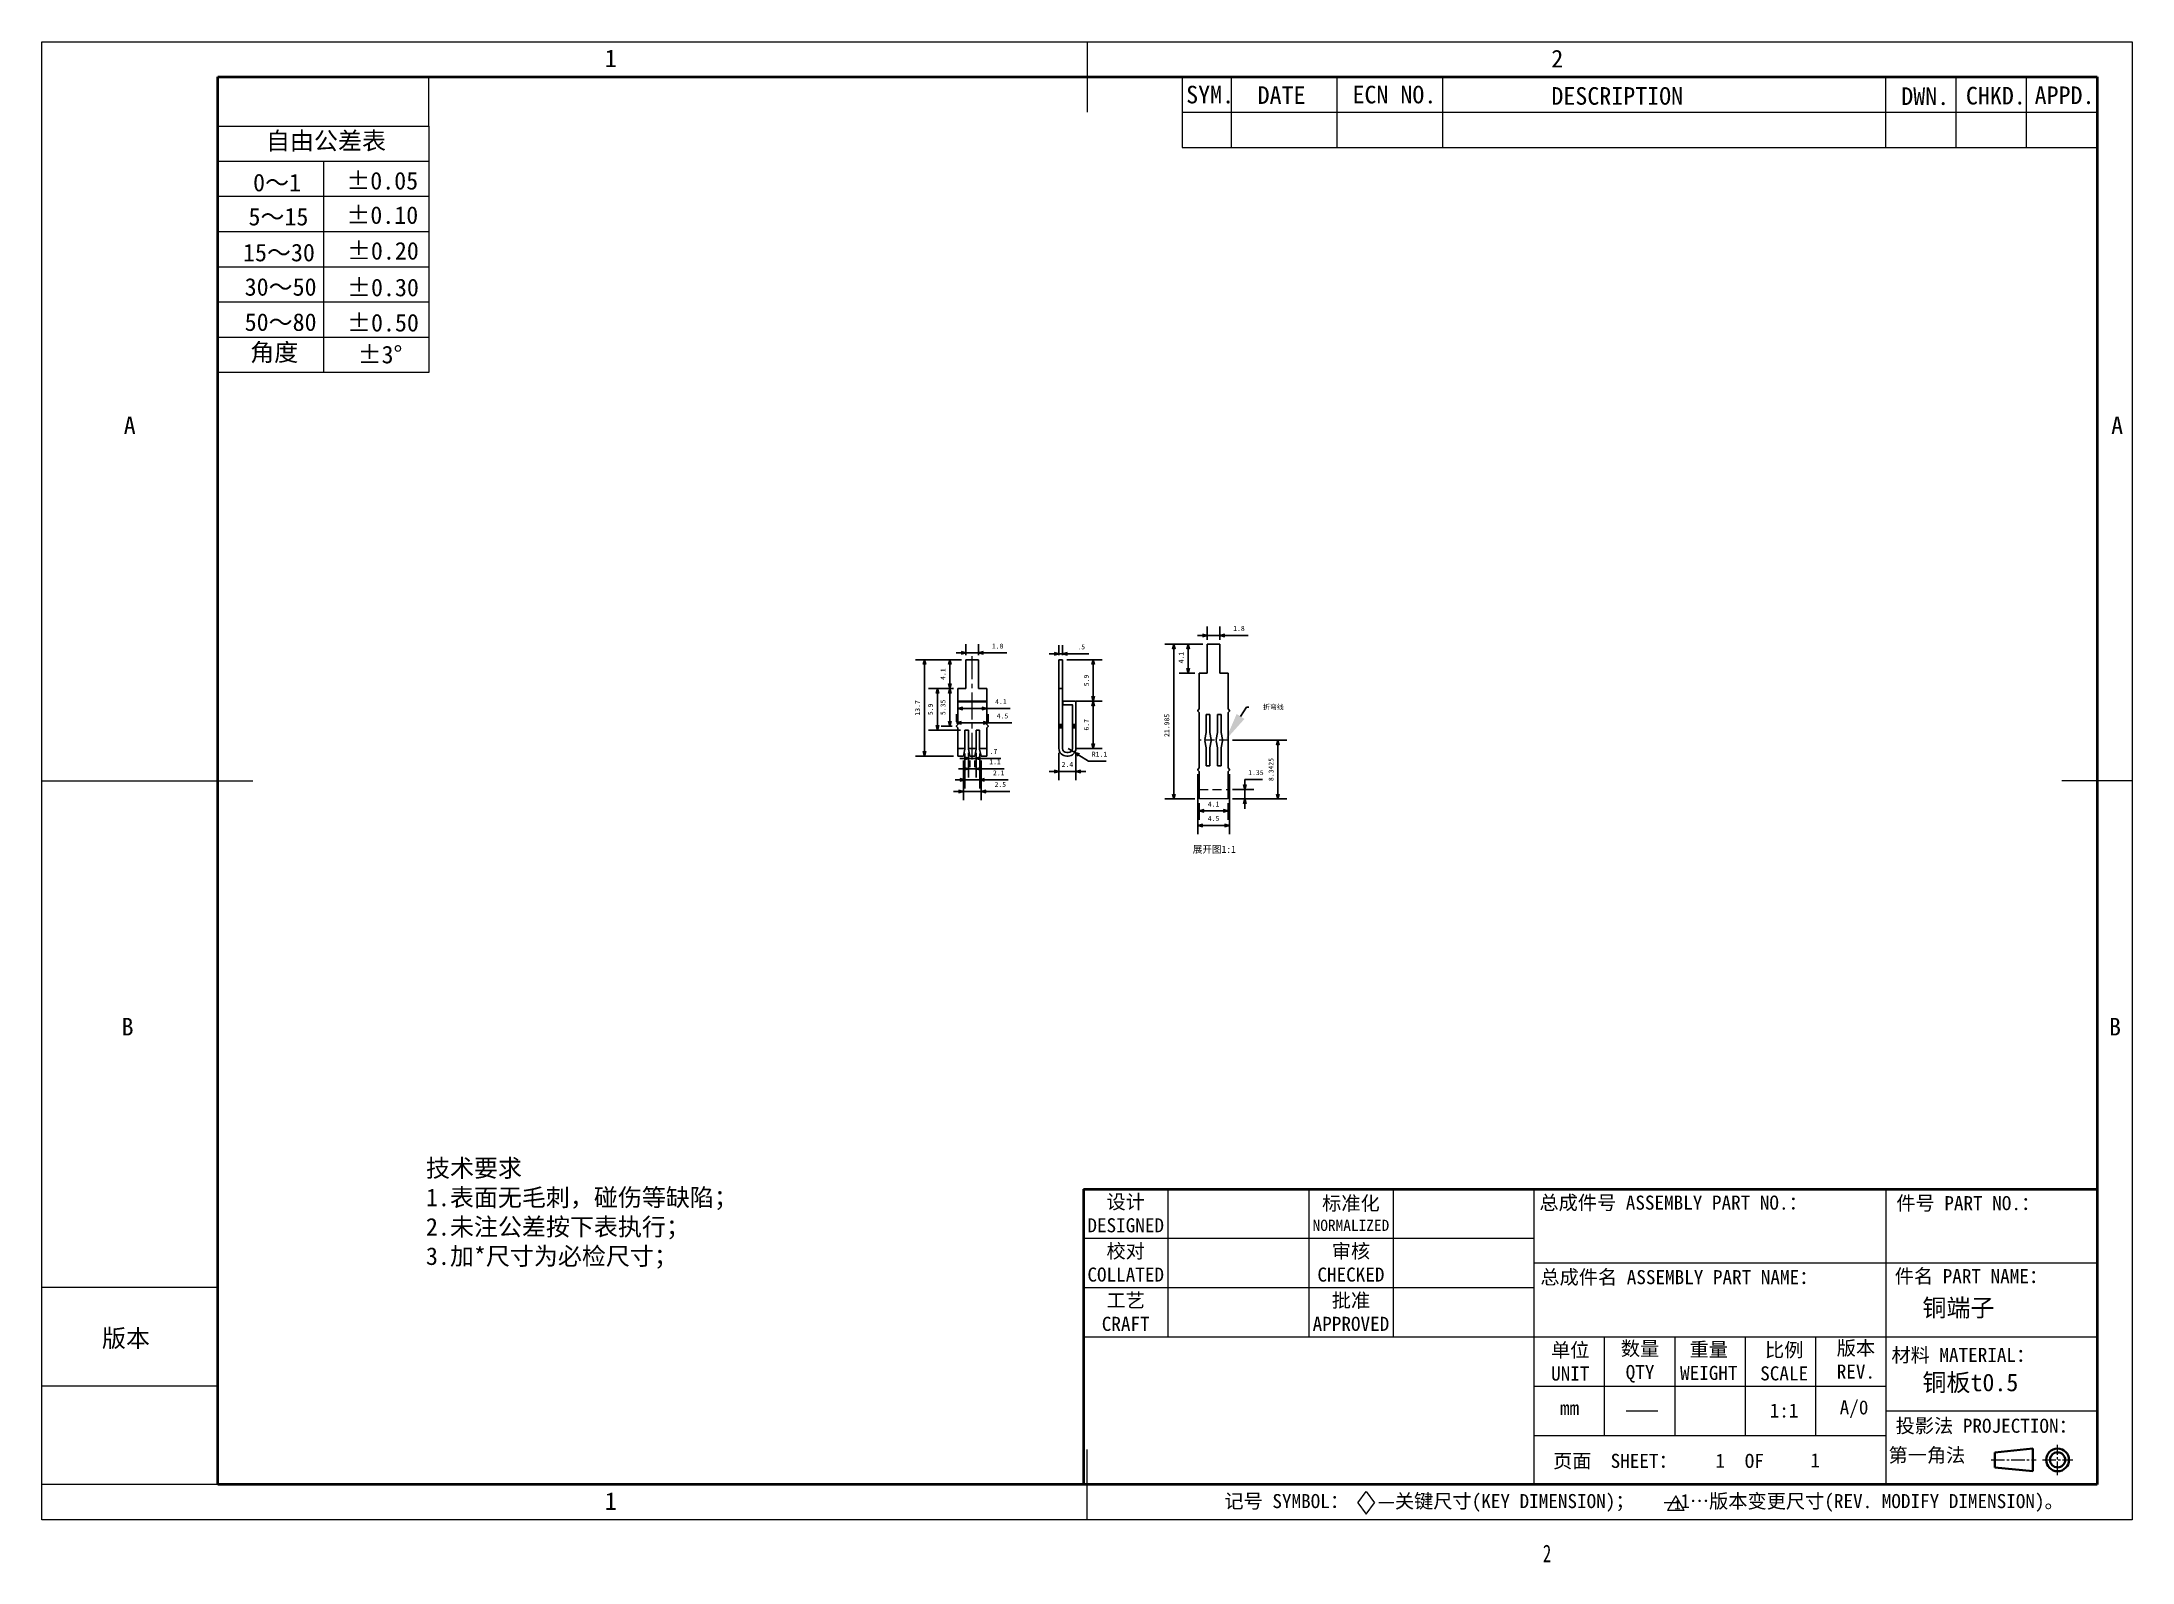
# Model space of a CAD drawing. Header units: millimetres. Extents: x 2417 to 2714, y 1338 to 1554.
import ezdxf
from ezdxf import colors
from ezdxf.entities.mleader import LeaderData, LeaderLine
from ezdxf.math import Vec2, Vec3

# ---------------------------------------------------------------- set-up
doc = ezdxf.new("R2010")
doc.units = ezdxf.units.MM
doc.linetypes.add('CENTER2', pattern=[28.575, 19.05, -3.175, 3.175, -3.175])
doc.linetypes.add('DASHED2', pattern=[9.525, 6.35, -3.175])
for name, color, linetype in [('3中心线层', 1, 'CENTER2'), ('4虚线层', 6, 'DASHED2'), ('6文字层', 3, 'Continuous'), ('图框层', 7, 'Continuous')]:
    doc.layers.add(name, color=color, linetype=linetype)
doc.layers.add('尺寸线', color=3, linetype='Continuous', lineweight=9)
doc.layers.add('标注线', color=7, linetype='Continuous', lineweight=15)
doc.styles.get("Standard").update_dxf_attribs({"font": 'simfang.ttf'})
doc.dimstyles.new('ISO-25', dxfattribs={"dimtxt": 2.5, "dimasz": 2.5, "dimexe": 1.25, "dimexo": 0.625, "dimtad": 1, "dimtoh": 1, "dimdec": 4, "dimzin": 12, "dimdsep": 46, "dimtxsty": 'Standard', "dimblk": 'OPEN30', "dimcen": 2.5, "dimadec": 0, "dimazin": 1, "dimtfac": 1, "dimtdec": 4, "dimtmove": 0, "dimatfit": 3, "dimldrblk": 'OPEN30', "dimfxl": 0, "dimarcsym": 0})
doc.dimstyles.new('ISO-25$4', dxfattribs={"dimtxt": 2.5, "dimasz": 2.5, "dimexe": 1, "dimexo": 0, "dimtad": 1, "dimtih": 1, "dimtoh": 1, "dimdsep": 46, "dimtxsty": 'Standard', "dimblk": 'OPEN30', "dimcen": 2.5, "dimazin": 2, "dimtfac": 1, "dimtmove": 0, "dimatfit": 3, "dimldrblk": 'OPEN30', "dimfxl": 0, "dimtolj": 1, "dimarcsym": 0})

msp = doc.modelspace()

# ---------------------------------------------------------------- texts
at = {"lineweight": 13, "char_height": 2.5, "attachment_point": 1}
for s, width, insert in [('自由公差表', 19.208783, (2448.70454, 1540.83595)), ('0～1', 8.7463636, (2446.87384, 1534.91014)), ('{\\fFangSong|b0|i0|c0|p49;%%P0.05}', 5.1746162, (2460.12382, 1535.16822)), ('{\\fFangSong|b0|i0|c0|p49;5\\fFangSong|b0|i0|c134|p49;～\\fFangSong|b0|i0|c0|p49;15}', 8.7463636, (2446.22206, 1530.06572)), ('{\\fFangSong|b0|i0|c0|p49;%%P0.10}', 5.1746162, (2460.13443, 1530.28582)), ('{\\fFangSong|b0|i0|c0|p49;15\\fFangSong|b0|i0|c134|p49;～\\fFangSong|b0|i0|c0|p49;30}', 13.8098547, (2445.44567, 1524.96316)), ('{\\fFangSong|b0|i0|c0|p49;%%P0.20}', 5.1746162, (2460.21639, 1525.21109)), ('{\\fFangSong|b0|i0|c0|p49;30\\fFangSong|b0|i0|c134|p49;～\\fFangSong|b0|i0|c0|p49;50}', 11.7865164, (2445.68234, 1520.08118)), ('{\\fFangSong|b0|i0|c0|p49;%%P0.30}', 5.1746162, (2460.23064, 1520.00103)), ('{\\fFangSong|b0|i0|c0|p49;50\\fFangSong|b0|i0|c134|p49;～\\fFangSong|b0|i0|c0|p49;80}', 11.7865164, (2445.68234, 1515.08118)), ('{\\fFangSong|b0|i0|c0|p49;%%P0.50}', 5.1746162, (2460.23064, 1515.00103)), ('角度', 8.7463636, (2446.46658, 1510.79171)), ('{\\fFangSong|b0|i0|c0|p49;%%P3%%D}', 5.1746162, (2461.72577, 1510.46767))]:
    msp.add_mtext_dynamic_manual_height_columns(s, width=width, gutter_width=12.5, heights=[0], dxfattribs=dict(at, insert=insert))
at = {"layer": '6文字层', "lineweight": 15, "insert": (2580.382, 1439.4156), "char_height": 1, "width": 20.584632, "attachment_point": 1}
msp.add_mtext('{\\fSimSun|b0|i0|c134|p2;\\C7;展开图1:1}', dxfattribs=at)
at = {"layer": '图框层', "lineweight": 15, "char_height": 2.5, "attachment_point": 1}
for s, insert in [('1', (2496.85601, 1552.56632)), ('2', (2631.32701, 1552.5182)), ('A', (2428.49586, 1500.41001)), ('A', (2710.86772, 1500.41001)), ('B', (2428.1933, 1414.97395)), ('B', (2710.56516, 1414.97395)), ('版本', (2425.40422, 1370.70651)), ('{\\fFangSong|b0|i0|c134|p49;1}', (2496.85601, 1347.56632)), ('{\\fFangSong|b0|i0|c134|p49;\\W0.7;2}', (2630.12989, 1340.13777))]:
    msp.add_mtext_dynamic_manual_height_columns(s, width=8.8597847, gutter_width=12.5, heights=[0], dxfattribs=dict(at, insert=insert))
at = {"layer": '图框层', "lineweight": 13, "char_height": 2.5, "attachment_point": 1}
for s, width, insert in [('SYM.', 7, (2579.45207, 1547.40502)), ('ECN NO.', 12.9881688, (2603.08018, 1547.40502)), ('DATE', 10.1385427, (2589.5991, 1547.33213)), ('DESCRIPTION', 11.3809445, (2631.34344, 1547.21385)), ('DWN.', 7, (2681.05079, 1547.18016)), ('CHKD.', 7, (2690.23689, 1547.25201)), ('APPD.', 7, (2699.99603, 1547.3128))]:
    msp.add_mtext_dynamic_manual_height_columns(s, width=width, gutter_width=12.5, heights=[0], dxfattribs=dict(at, insert=insert))
at = {"layer": '图框层', "lineweight": 13}
for s, insert, char_height, width, attachment_point in [('设计\\PDESIGNED', (2570.85883, 1387.15436), 2, 12, 5), ('总成件号 ASSEMBLY PART NO.：', (2629.63443, 1389.72506), 2, 79.1992549, 1), ('标准化\\P{\\H0.8x;NORMALIZED}', (2602.85883, 1387.15436), 2, 12, 5), ('件号 PART NO.： ', (2680.35242, 1389.65258), 2, 79.1992549, 1), ('校对\\PCOLLATED', (2570.85883, 1380.15436), 2, 12, 5), ('审核\\PCHECKED', (2602.85883, 1380.15436), 2, 12, 5), ('总成件名 ASSEMBLY PART NAME：', (2629.77385, 1379.13973), 2, 79.1992549, 1), ('件名 PART NAME： ', (2680.11847, 1379.27961), 2, 33.3691401, 1), ('工艺\\PCRAFT', (2570.85883, 1373.15436), 2, 12, 5), ('批准\\PAPPROVED', (2602.85883, 1373.15436), 2, 12, 5), ('数量\\PQTY', (2643.9365, 1366.0707), 2, 12, 5), ('版本 \\PREV. ', (2671.87753, 1369.05767), 2, 14.6308599, 1), ('单位\\PUNIT', (2634.01611, 1366.09765), 2, 12, 5), ('重量\\PWEIGHT', (2653.70114, 1366.18079), 2, 12, 5), ('比例\\PSCALE', (2664.41087, 1366.11856), 2, 12, 5), ('材料 MATERIAL：', (2689.86526, 1366.9757), 2, 25.179371, 5), ('mm', (2633.91742, 1359.55795), 2, 6.5, 5), ('投影法 PROJECTION：\\P       ', (2680.24857, 1358.02222), 2, 53.8679462, 1), ('  页面  SHEET：       OF  ', (2628.85883, 1351.9189), 2, 50, 4), ('\\P       第一角法 ', (2669.71381, 1357.18525), 2, 53.8679462, 1), ('记号 SYMBOL：   —关键尺寸(KEY DIMENSION)；   —1…版本变更尺寸(REV. MODIFY DIMENSION)。', (2584.88135, 1347.31958), 2, 205.9737526, 1), ('1', (2648.80276, 1346.46678), 1.3, 3.0431808, 1)]:
    msp.add_mtext(s, dxfattribs=dict(at, insert=insert, char_height=char_height, width=width, attachment_point=attachment_point))
at = {"layer": '图框层', "attachment_point": 1}
for s, width, insert, char_height in [('铜端子', 18.3905874, (2684.05716, 1375.03753), 2.5), ('铜板t0.5', 18.3905874, (2684.05716, 1364.42929), 2.5), ('A/0', 4.2501281, (2672.29809, 1360.63507), 2), ('1:1', 3.8490979, (2662.35709, 1360.18725), 2), ('1', 0.566875, (2654.64457, 1353.05067), 2), ('1', 0.566875, (2668.14765, 1353.1216), 2)]:
    msp.add_mtext_dynamic_manual_height_columns(s, width=width, gutter_width=12.5, heights=[0], dxfattribs=dict(at, insert=insert, char_height=char_height))
at = {"layer": '标注线', "insert": (2471.43853, 1394.87633), "char_height": 0.8, "width": 64.017479, "attachment_point": 1}
msp.add_mtext('{\\fSimSun|b0|i0|c134|p2;\\H3.125x;技术要求\\P1.表面无毛刺，碰伤等缺陷；\\P2.未注公差按下表执行；\\P3.加*尺寸为必检尺寸；\\P\\Ftxt|c134;\\H0.3x;      }', dxfattribs=at)

# ---------------------------------------------------------------- blocks, each defined once
blk = doc.blocks.new('_Open30')
at = {"color": 0, "linetype": 'ByBlock', "lineweight": -2}
for p, q in [((-1, 0.27), (0, 0)), ((0, 0), (-1, -0.27)), ((0, 0), (-1, 0))]:
    blk.add_line(p, q, dxfattribs=at)
blk = doc.blocks.new('*D41')
at = {"layer": 'Defpoints', "color": 0}
for p in [(2582.45, 1468.07), (2584.25, 1469.31), (2584.25, 1468.07)]:
    blk.add_point(p, dxfattribs=at)
at = {"layer": '尺寸线', "color": 0, "lineweight": -2}
for p, q in [((2582.45, 1468.69), (2582.45, 1470.56)), ((2584.25, 1468.69), (2584.25, 1470.56)), ((2581.75, 1469.31), (2581.05, 1469.31)), ((2582.45, 1469.31), (2584.25, 1469.31)), ((2584.95, 1469.31), (2588.26, 1469.31))]:
    blk.add_line(p, q, dxfattribs=at)
at = {"layer": '尺寸线', "color": 0, "lineweight": -2, "xscale": 0.7, "yscale": 0.7, "zscale": 0.7}
blk.add_blockref('_Open30', (2582.45, 1469.31), dxfattribs=at)
at = {"layer": '尺寸线', "color": 0, "lineweight": -2, "xscale": 0.7, "yscale": 0.7, "zscale": 0.7, "rotation": 180}
blk.add_blockref('_Open30', (2584.25, 1469.31), dxfattribs=at)
at = {"layer": '尺寸线', "color": 0, "lineweight": 15, "insert": (2586.95, 1470.3), "char_height": 2.5, "attachment_point": 5}
blk.add_mtext('{\\H0.28x;1.8}', dxfattribs=at)
blk = doc.blocks.new('*D42')
at = {"layer": 'Defpoints', "color": 0}
for p in [(2548.16, 1465.86), (2549.96, 1466.82), (2549.96, 1465.86)]:
    blk.add_point(p, dxfattribs=at)
at = {"layer": '尺寸线', "color": 0, "lineweight": -2}
for p, q in [((2548.16, 1466.49), (2548.16, 1468.07)), ((2549.96, 1466.49), (2549.96, 1468.07)), ((2547.46, 1466.82), (2546.76, 1466.82)), ((2548.16, 1466.82), (2549.96, 1466.82)), ((2550.66, 1466.82), (2553.97, 1466.82))]:
    blk.add_line(p, q, dxfattribs=at)
at = {"layer": '尺寸线', "color": 0, "lineweight": -2, "xscale": 0.7, "yscale": 0.7, "zscale": 0.7}
blk.add_blockref('_Open30', (2548.16, 1466.82), dxfattribs=at)
at = {"layer": '尺寸线', "color": 0, "lineweight": -2, "xscale": 0.7, "yscale": 0.7, "zscale": 0.7, "rotation": 180}
blk.add_blockref('_Open30', (2549.96, 1466.82), dxfattribs=at)
at = {"layer": '尺寸线', "color": 0, "lineweight": 15, "insert": (2552.66, 1467.8), "char_height": 2.5, "attachment_point": 5}
blk.add_mtext('{\\H0.28x;1.8}', dxfattribs=at)
blk = doc.blocks.new('*D43')
at = {"layer": 'Defpoints', "color": 0}
for p in [(2547.01, 1461.76), (2551.11, 1461.76), (2551.11, 1458.93)]:
    blk.add_point(p, dxfattribs=at)
at = {"layer": '尺寸线', "color": 0, "lineweight": -2}
for p, q in [((2547.01, 1461.14), (2547.01, 1457.68)), ((2547.71, 1458.93), (2550.41, 1458.93)), ((2551.11, 1461.14), (2551.11, 1457.68)), ((2551.11, 1458.93), (2554.45, 1458.93))]:
    blk.add_line(p, q, dxfattribs=at)
at = {"layer": '尺寸线', "color": 0, "lineweight": -2, "xscale": 0.7, "yscale": 0.7, "zscale": 0.7, "rotation": 180}
blk.add_blockref('_Open30', (2547.01, 1458.93), dxfattribs=at)
at = {"layer": '尺寸线', "color": 0, "lineweight": -2, "xscale": 0.7, "yscale": 0.7, "zscale": 0.7}
blk.add_blockref('_Open30', (2551.11, 1458.93), dxfattribs=at)
at = {"layer": '尺寸线', "color": 0, "lineweight": 15, "insert": (2553.13, 1459.91), "char_height": 2.5, "attachment_point": 5}
blk.add_mtext('{\\H0.28x;4.1}', dxfattribs=at)
blk = doc.blocks.new('*D44')
at = {"layer": 'Defpoints', "color": 0}
for p in [(2546.81, 1456.41), (2551.31, 1456.89), (2551.31, 1456.41)]:
    blk.add_point(p, dxfattribs=at)
at = {"layer": '尺寸线', "color": 0, "lineweight": -2}
for p, q in [((2546.81, 1457.04), (2546.81, 1458.14)), ((2547.51, 1456.89), (2550.61, 1456.89)), ((2551.31, 1457.04), (2551.31, 1458.14)), ((2551.31, 1456.89), (2554.69, 1456.89))]:
    blk.add_line(p, q, dxfattribs=at)
at = {"layer": '尺寸线', "color": 0, "lineweight": -2, "xscale": 0.7, "yscale": 0.7, "zscale": 0.7, "rotation": 180}
blk.add_blockref('_Open30', (2546.81, 1456.89), dxfattribs=at)
at = {"layer": '尺寸线', "color": 0, "lineweight": -2, "xscale": 0.7, "yscale": 0.7, "zscale": 0.7}
blk.add_blockref('_Open30', (2551.31, 1456.89), dxfattribs=at)
at = {"layer": '尺寸线', "color": 0, "lineweight": 15, "insert": (2553.35, 1457.87), "char_height": 2.5, "attachment_point": 5}
blk.add_mtext('{\\H0.28x;4.5}', dxfattribs=at)
blk = doc.blocks.new('*D45')
at = {"layer": 'Defpoints', "color": 0}
for p in [(2548.71, 1452.16), (2549.41, 1452.16), (2549.41, 1451.85)]:
    blk.add_point(p, dxfattribs=at)
at = {"layer": '尺寸线', "color": 0, "lineweight": -2}
for p, q in [((2548.01, 1451.85), (2547.31, 1451.85)), ((2548.71, 1451.85), (2549.41, 1451.85)), ((2548.71, 1451.54), (2548.71, 1450.6)), ((2549.41, 1451.54), (2549.41, 1450.6)), ((2550.11, 1451.85), (2553.14, 1451.85))]:
    blk.add_line(p, q, dxfattribs=at)
at = {"layer": '尺寸线', "color": 0, "lineweight": -2, "xscale": 0.7, "yscale": 0.7, "zscale": 0.7}
blk.add_blockref('_Open30', (2548.71, 1451.85), dxfattribs=at)
at = {"layer": '尺寸线', "color": 0, "lineweight": -2, "xscale": 0.7, "yscale": 0.7, "zscale": 0.7, "rotation": 180}
blk.add_blockref('_Open30', (2549.41, 1451.85), dxfattribs=at)
at = {"layer": '尺寸线', "color": 0, "lineweight": 15, "insert": (2552.07, 1452.83), "char_height": 2.5, "attachment_point": 5}
blk.add_mtext('{\\H0.28x;.7}', dxfattribs=at)
blk = doc.blocks.new('*D46')
at = {"layer": 'Defpoints', "color": 0}
for p in [(2548.01, 1453.16), (2550.11, 1453.16), (2550.11, 1448.8)]:
    blk.add_point(p, dxfattribs=at)
at = {"layer": '尺寸线', "color": 0, "lineweight": -2}
for p, q in [((2548.01, 1452.54), (2548.01, 1447.55)), ((2550.11, 1452.54), (2550.11, 1447.55)), ((2547.31, 1448.8), (2546.61, 1448.8)), ((2548.01, 1448.8), (2550.11, 1448.8)), ((2550.81, 1448.8), (2554.14, 1448.8))]:
    blk.add_line(p, q, dxfattribs=at)
at = {"layer": '尺寸线', "color": 0, "lineweight": -2, "xscale": 0.7, "yscale": 0.7, "zscale": 0.7}
blk.add_blockref('_Open30', (2548.01, 1448.8), dxfattribs=at)
at = {"layer": '尺寸线', "color": 0, "lineweight": -2, "xscale": 0.7, "yscale": 0.7, "zscale": 0.7, "rotation": 180}
blk.add_blockref('_Open30', (2550.11, 1448.8), dxfattribs=at)
at = {"layer": '尺寸线', "color": 0, "lineweight": 15, "insert": (2552.82, 1449.78), "char_height": 2.5, "attachment_point": 5}
blk.add_mtext('{\\H0.28x;2.1}', dxfattribs=at)
blk = doc.blocks.new('*D47')
at = {"layer": 'Defpoints', "color": 0}
for p in [(2547.81, 1452.16), (2550.31, 1452.16), (2550.31, 1447.15)]:
    blk.add_point(p, dxfattribs=at)
at = {"layer": '尺寸线', "color": 0, "lineweight": -2}
for p, q in [((2547.81, 1451.54), (2547.81, 1445.9)), ((2550.31, 1451.54), (2550.31, 1445.9)), ((2547.11, 1447.15), (2546.41, 1447.15)), ((2547.81, 1447.15), (2550.31, 1447.15)), ((2551.01, 1447.15), (2554.38, 1447.15))]:
    blk.add_line(p, q, dxfattribs=at)
at = {"layer": '尺寸线', "color": 0, "lineweight": -2, "xscale": 0.7, "yscale": 0.7, "zscale": 0.7}
blk.add_blockref('_Open30', (2547.81, 1447.15), dxfattribs=at)
at = {"layer": '尺寸线', "color": 0, "lineweight": -2, "xscale": 0.7, "yscale": 0.7, "zscale": 0.7, "rotation": 180}
blk.add_blockref('_Open30', (2550.31, 1447.15), dxfattribs=at)
at = {"layer": '尺寸线', "color": 0, "lineweight": 15, "insert": (2553.04, 1448.13), "char_height": 2.5, "attachment_point": 5}
blk.add_mtext('{\\H0.28x;2.5}', dxfattribs=at)
blk = doc.blocks.new('*D48')
at = {"layer": 'Defpoints', "color": 0}
for p in [(2548.51, 1453.26), (2549.61, 1453.26), (2549.61, 1450.37)]:
    blk.add_point(p, dxfattribs=at)
at = {"layer": '尺寸线', "color": 0, "lineweight": -2}
for p, q in [((2548.51, 1452.64), (2548.51, 1449.12)), ((2549.61, 1452.64), (2549.61, 1449.12)), ((2547.81, 1450.37), (2547.11, 1450.37)), ((2548.51, 1450.37), (2549.61, 1450.37)), ((2550.31, 1450.37), (2553.57, 1450.37))]:
    blk.add_line(p, q, dxfattribs=at)
at = {"layer": '尺寸线', "color": 0, "lineweight": -2, "xscale": 0.7, "yscale": 0.7, "zscale": 0.7}
blk.add_blockref('_Open30', (2548.51, 1450.37), dxfattribs=at)
at = {"layer": '尺寸线', "color": 0, "lineweight": -2, "xscale": 0.7, "yscale": 0.7, "zscale": 0.7, "rotation": 180}
blk.add_blockref('_Open30', (2549.61, 1450.37), dxfattribs=at)
at = {"layer": '尺寸线', "color": 0, "lineweight": 15, "insert": (2552.29, 1451.35), "char_height": 2.5, "attachment_point": 5}
blk.add_mtext('{\\H0.28x;1.1}', dxfattribs=at)
blk = doc.blocks.new('*D38')
at = {"layer": 'Defpoints', "color": 0}
for p in [(2548.16, 1465.86), (2545.88, 1461.76), (2547.01, 1461.76)]:
    blk.add_point(p, dxfattribs=at)
at = {"layer": '尺寸线', "color": 0, "lineweight": -2}
for p, q in [((2547.53, 1465.86), (2544.63, 1465.86)), ((2545.88, 1465.16), (2545.88, 1462.46)), ((2546.38, 1461.76), (2544.63, 1461.76))]:
    blk.add_line(p, q, dxfattribs=at)
at = {"layer": '尺寸线', "color": 0, "lineweight": -2, "xscale": 0.7, "yscale": 0.7, "zscale": 0.7}
for p, rotation in [((2545.88, 1465.86), 90), ((2545.88, 1461.76), 270)]:
    blk.add_blockref('_Open30', p, dxfattribs=dict(at, rotation=rotation))
at = {"layer": '尺寸线', "color": 0, "lineweight": 15, "insert": (2544.9, 1463.81), "char_height": 2.5, "attachment_point": 5, "rotation": 90}
blk.add_mtext('{\\H0.28x;4.1}', dxfattribs=at)
blk = doc.blocks.new('*D39')
at = {"layer": 'Defpoints', "color": 0}
for p in [(2547.01, 1461.76), (2545.88, 1456.41), (2546.81, 1456.41)]:
    blk.add_point(p, dxfattribs=at)
at = {"layer": '尺寸线', "color": 0, "lineweight": -2}
for p, q in [((2546.38, 1461.76), (2544.63, 1461.76)), ((2545.88, 1461.06), (2545.88, 1457.11)), ((2546.18, 1456.41), (2544.63, 1456.41))]:
    blk.add_line(p, q, dxfattribs=at)
at = {"layer": '尺寸线', "color": 0, "lineweight": -2, "xscale": 0.7, "yscale": 0.7, "zscale": 0.7}
for p, rotation in [((2545.88, 1461.76), 90), ((2545.88, 1456.41), 270)]:
    blk.add_blockref('_Open30', p, dxfattribs=dict(at, rotation=rotation))
at = {"layer": '尺寸线', "color": 0, "lineweight": 15, "insert": (2544.9, 1459.09), "char_height": 2.5, "attachment_point": 5, "rotation": 90}
blk.add_mtext('{\\H0.28x;5.35}', dxfattribs=at)
blk = doc.blocks.new('*D49')
at = {"layer": 'Defpoints', "color": 0}
for p in [(2547.01, 1461.76), (2544.11, 1455.86), (2548.01, 1455.86)]:
    blk.add_point(p, dxfattribs=at)
at = {"layer": '尺寸线', "color": 0, "lineweight": -2}
for p, q in [((2546.38, 1461.76), (2542.86, 1461.76)), ((2544.11, 1461.06), (2544.11, 1456.56)), ((2547.38, 1455.86), (2542.86, 1455.86))]:
    blk.add_line(p, q, dxfattribs=at)
at = {"layer": '尺寸线', "color": 0, "lineweight": -2, "xscale": 0.7, "yscale": 0.7, "zscale": 0.7}
for p, rotation in [((2544.11, 1461.76), 90), ((2544.11, 1455.86), 270)]:
    blk.add_blockref('_Open30', p, dxfattribs=dict(at, rotation=rotation))
at = {"layer": '尺寸线', "color": 0, "lineweight": 15, "insert": (2543.12, 1458.81), "char_height": 2.5, "attachment_point": 5, "rotation": 90}
blk.add_mtext('{\\H0.28x;5.9}', dxfattribs=at)
blk = doc.blocks.new('*D50')
at = {"layer": 'Defpoints', "color": 0}
for p in [(2548.16, 1465.86), (2542.26, 1452.16), (2547.01, 1452.16)]:
    blk.add_point(p, dxfattribs=at)
at = {"layer": '尺寸线', "color": 0, "lineweight": -2}
for p, q in [((2547.53, 1465.86), (2541.01, 1465.86)), ((2542.26, 1465.16), (2542.26, 1452.86)), ((2546.38, 1452.16), (2541.01, 1452.16))]:
    blk.add_line(p, q, dxfattribs=at)
at = {"layer": '尺寸线', "color": 0, "lineweight": -2, "xscale": 0.7, "yscale": 0.7, "zscale": 0.7}
for p, rotation in [((2542.26, 1465.86), 90), ((2542.26, 1452.16), 270)]:
    blk.add_blockref('_Open30', p, dxfattribs=dict(at, rotation=rotation))
at = {"layer": '尺寸线', "color": 0, "lineweight": 15, "insert": (2541.28, 1459.01), "char_height": 2.5, "attachment_point": 5, "rotation": 90}
blk.add_mtext('{\\H0.28x;13.7}', dxfattribs=at)
blk = doc.blocks.new('*D51')
at = {"layer": 'Defpoints', "color": 0}
for p in [(2561.38, 1466.7), (2561.38, 1465.86), (2561.88, 1465.86)]:
    blk.add_point(p, dxfattribs=at)
at = {"layer": '尺寸线', "color": 0, "lineweight": -2}
for p, q in [((2561.38, 1466.49), (2561.38, 1467.95)), ((2561.88, 1466.49), (2561.88, 1467.95)), ((2560.68, 1466.7), (2559.98, 1466.7)), ((2561.38, 1466.7), (2561.88, 1466.7)), ((2562.58, 1466.7), (2565.61, 1466.7))]:
    blk.add_line(p, q, dxfattribs=at)
at = {"layer": '尺寸线', "color": 0, "lineweight": -2, "xscale": 0.7, "yscale": 0.7, "zscale": 0.7}
blk.add_blockref('_Open30', (2561.38, 1466.7), dxfattribs=at)
at = {"layer": '尺寸线', "color": 0, "lineweight": -2, "xscale": 0.7, "yscale": 0.7, "zscale": 0.7, "rotation": 180}
blk.add_blockref('_Open30', (2561.88, 1466.7), dxfattribs=at)
at = {"layer": '尺寸线', "color": 0, "lineweight": 15, "insert": (2564.54, 1467.68), "char_height": 2.5, "attachment_point": 5}
blk.add_mtext('{\\H0.28x;.5}', dxfattribs=at)
blk = doc.blocks.new('*D52')
at = {"layer": 'Defpoints', "color": 0}
for p in [(2561.88, 1465.86), (2563.13, 1459.96), (2566.25, 1459.96)]:
    blk.add_point(p, dxfattribs=at)
at = {"layer": '尺寸线', "color": 0, "lineweight": -2}
for p, q in [((2562.5, 1465.86), (2567.5, 1465.86)), ((2566.25, 1465.16), (2566.25, 1460.66)), ((2563.76, 1459.96), (2567.5, 1459.96))]:
    blk.add_line(p, q, dxfattribs=at)
at = {"layer": '尺寸线', "color": 0, "lineweight": -2, "xscale": 0.7, "yscale": 0.7, "zscale": 0.7}
for p, rotation in [((2566.25, 1465.86), 90), ((2566.25, 1459.96), 270)]:
    blk.add_blockref('_Open30', p, dxfattribs=dict(at, rotation=rotation))
at = {"layer": '尺寸线', "color": 0, "lineweight": 15, "insert": (2565.27, 1462.91), "char_height": 2.5, "attachment_point": 5, "rotation": 90}
blk.add_mtext('{\\H0.28x;5.9}', dxfattribs=at)
blk = doc.blocks.new('*D53')
at = {"layer": 'Defpoints', "color": 0}
for p in [(2563.51, 1459.96), (2563.28, 1453.26), (2566.25, 1453.26)]:
    blk.add_point(p, dxfattribs=at)
at = {"layer": '尺寸线', "color": 0, "lineweight": -2}
for p, q in [((2564.14, 1459.96), (2567.5, 1459.96)), ((2566.25, 1459.26), (2566.25, 1453.96)), ((2563.9, 1453.26), (2567.5, 1453.26))]:
    blk.add_line(p, q, dxfattribs=at)
at = {"layer": '尺寸线', "color": 0, "lineweight": -2, "xscale": 0.7, "yscale": 0.7, "zscale": 0.7}
for p, rotation in [((2566.25, 1459.96), 90), ((2566.25, 1453.26), 270)]:
    blk.add_blockref('_Open30', p, dxfattribs=dict(at, rotation=rotation))
at = {"layer": '尺寸线', "color": 0, "lineweight": 15, "insert": (2565.27, 1456.61), "char_height": 2.5, "attachment_point": 5, "rotation": 90}
blk.add_mtext('{\\H0.28x;6.7}', dxfattribs=at)
blk = doc.blocks.new('*D54')
at = {"layer": 'Defpoints', "color": 0}
for p in [(2561.38, 1453.26), (2563.78, 1453.26), (2563.78, 1450)]:
    blk.add_point(p, dxfattribs=at)
at = {"layer": '尺寸线', "color": 0, "lineweight": -2}
for p, q in [((2561.38, 1452.64), (2561.38, 1448.75)), ((2563.78, 1452.64), (2563.78, 1448.75)), ((2560.68, 1450), (2559.98, 1450)), ((2561.38, 1450), (2563.78, 1450)), ((2564.48, 1450), (2565.18, 1450))]:
    blk.add_line(p, q, dxfattribs=at)
at = {"layer": '尺寸线', "color": 0, "lineweight": -2, "xscale": 0.7, "yscale": 0.7, "zscale": 0.7}
blk.add_blockref('_Open30', (2561.38, 1450), dxfattribs=at)
at = {"layer": '尺寸线', "color": 0, "lineweight": -2, "xscale": 0.7, "yscale": 0.7, "zscale": 0.7, "rotation": 180}
blk.add_blockref('_Open30', (2563.78, 1450), dxfattribs=at)
at = {"layer": '尺寸线', "color": 0, "lineweight": 15, "insert": (2562.58, 1450.98), "char_height": 2.5, "attachment_point": 5}
blk.add_mtext('{\\H0.28x;2.4}', dxfattribs=at)
blk = doc.blocks.new('*D55')
at = {"layer": 'Defpoints', "color": 0}
for p in [(2562.68, 1453.26), (2563.61, 1452.68)]:
    blk.add_point(p, dxfattribs=at)
at = {"layer": '尺寸线', "color": 0, "lineweight": -2}
for p, q in [((2562.68, 1453.26), (2563.61, 1452.68)), ((2565.56, 1451.46), (2564.2, 1452.31)), ((2568.1, 1451.46), (2565.56, 1451.46))]:
    blk.add_line(p, q, dxfattribs=at)
at = {"layer": '尺寸线', "color": 0, "lineweight": -2, "xscale": 0.7, "yscale": 0.7, "zscale": 0.7, "rotation": 147.951302536159}
blk.add_blockref('_Open30', (2563.61, 1452.68), dxfattribs=at)
at = {"layer": '尺寸线', "color": 0, "lineweight": 15, "insert": (2567.14, 1452.44), "char_height": 2.5, "attachment_point": 5}
blk.add_mtext('\\A1;{\\H0.28x;R1.1}', dxfattribs=at)
blk = doc.blocks.new('*D56')
at = {"layer": 'Defpoints', "color": 0}
for p in [(2582.45, 1468.07), (2577.68, 1446.08), (2581.3, 1446.08)]:
    blk.add_point(p, dxfattribs=at)
at = {"layer": '尺寸线', "color": 0, "lineweight": -2}
for p, q in [((2581.82, 1468.07), (2576.43, 1468.07)), ((2577.68, 1467.37), (2577.68, 1446.78)), ((2580.67, 1446.08), (2576.43, 1446.08))]:
    blk.add_line(p, q, dxfattribs=at)
at = {"layer": '尺寸线', "color": 0, "lineweight": -2, "xscale": 0.7, "yscale": 0.7, "zscale": 0.7}
for p, rotation in [((2577.68, 1468.07), 90), ((2577.68, 1446.08), 270)]:
    blk.add_blockref('_Open30', p, dxfattribs=dict(at, rotation=rotation))
at = {"layer": '尺寸线', "color": 0, "lineweight": 15, "insert": (2576.7, 1456.53), "char_height": 2.5, "attachment_point": 5, "rotation": 90}
blk.add_mtext('{\\H0.28x;21.985}', dxfattribs=at)
blk = doc.blocks.new('*D57')
at = {"layer": 'Defpoints', "color": 0}
for p in [(2581.1, 1450.23), (2585.6, 1450.23), (2585.6, 1442.33)]:
    blk.add_point(p, dxfattribs=at)
at = {"layer": '尺寸线', "color": 0, "lineweight": -2}
for p, q in [((2581.1, 1449.61), (2581.1, 1441.08)), ((2585.6, 1449.61), (2585.6, 1441.08)), ((2581.8, 1442.33), (2584.9, 1442.33))]:
    blk.add_line(p, q, dxfattribs=at)
at = {"layer": '尺寸线', "color": 0, "lineweight": -2, "xscale": 0.7, "yscale": 0.7, "zscale": 0.7, "rotation": 180}
blk.add_blockref('_Open30', (2581.1, 1442.33), dxfattribs=at)
at = {"layer": '尺寸线', "color": 0, "lineweight": -2, "xscale": 0.7, "yscale": 0.7, "zscale": 0.7}
blk.add_blockref('_Open30', (2585.6, 1442.33), dxfattribs=at)
at = {"layer": '尺寸线', "color": 0, "lineweight": 15, "insert": (2583.35, 1443.31), "char_height": 2.5, "attachment_point": 5}
blk.add_mtext('{\\H0.28x;4.5}', dxfattribs=at)
blk = doc.blocks.new('*D58')
at = {"layer": 'Defpoints', "color": 0}
for p in [(2585.4, 1447.43), (2587.8, 1447.43), (2585.4, 1446.08)]:
    blk.add_point(p, dxfattribs=at)
at = {"layer": '尺寸线', "color": 0, "lineweight": -2}
for p, q in [((2586.02, 1447.43), (2589.05, 1447.43)), ((2587.8, 1448.13), (2587.8, 1448.83)), ((2587.8, 1448.83), (2590.3, 1448.83)), ((2587.8, 1446.08), (2587.8, 1447.43)), ((2586.02, 1446.08), (2589.05, 1446.08)), ((2587.8, 1445.38), (2587.8, 1444.68))]:
    blk.add_line(p, q, dxfattribs=at)
at = {"layer": '尺寸线', "color": 0, "lineweight": -2, "xscale": 0.7, "yscale": 0.7, "zscale": 0.7}
for p, rotation in [((2587.8, 1447.43), 270), ((2587.8, 1446.08), 90)]:
    blk.add_blockref('_Open30', p, dxfattribs=dict(at, rotation=rotation))
at = {"layer": '尺寸线', "color": 0, "lineweight": 15, "insert": (2589.36, 1449.82), "char_height": 2.5, "attachment_point": 5}
blk.add_mtext('{\\H0.28x;1.35}', dxfattribs=at)
blk = doc.blocks.new('*D59')
at = {"layer": 'Defpoints', "color": 0}
for p in [(2585.4, 1454.43), (2592.49, 1454.43), (2585.4, 1446.08)]:
    blk.add_point(p, dxfattribs=at)
at = {"layer": '尺寸线', "color": 0, "lineweight": -2}
for p, q in [((2586.02, 1454.43), (2593.74, 1454.43)), ((2592.49, 1446.78), (2592.49, 1453.73)), ((2586.02, 1446.08), (2593.74, 1446.08))]:
    blk.add_line(p, q, dxfattribs=at)
at = {"layer": '尺寸线', "color": 0, "lineweight": -2, "xscale": 0.7, "yscale": 0.7, "zscale": 0.7}
for p, rotation in [((2592.49, 1454.43), 90), ((2592.49, 1446.08), 270)]:
    blk.add_blockref('_Open30', p, dxfattribs=dict(at, rotation=rotation))
at = {"layer": '尺寸线', "color": 0, "lineweight": 15, "insert": (2591.51, 1450.26), "char_height": 2.5, "attachment_point": 5, "rotation": 90}
blk.add_mtext('{\\H0.28x;8.3425}', dxfattribs=at)
blk = doc.blocks.new('*D40')
at = {"layer": 'Defpoints', "color": 0}
for p in [(2581.3, 1446.08), (2585.4, 1446.08), (2585.4, 1444.37)]:
    blk.add_point(p, dxfattribs=at)
at = {"layer": '尺寸线', "color": 0, "lineweight": -2}
for p, q in [((2581.3, 1445.46), (2581.3, 1443.12)), ((2582, 1444.37), (2584.7, 1444.37)), ((2585.4, 1445.46), (2585.4, 1443.12))]:
    blk.add_line(p, q, dxfattribs=at)
at = {"layer": '尺寸线', "color": 0, "lineweight": -2, "xscale": 0.7, "yscale": 0.7, "zscale": 0.7, "rotation": 180}
blk.add_blockref('_Open30', (2581.3, 1444.37), dxfattribs=at)
at = {"layer": '尺寸线', "color": 0, "lineweight": -2, "xscale": 0.7, "yscale": 0.7, "zscale": 0.7}
blk.add_blockref('_Open30', (2585.4, 1444.37), dxfattribs=at)
at = {"layer": '尺寸线', "color": 0, "lineweight": 15, "insert": (2583.35, 1445.35), "char_height": 2.5, "attachment_point": 5}
blk.add_mtext('{\\H0.28x;4.1}', dxfattribs=at)
blk = doc.blocks.new('*D60')
at = {"layer": 'Defpoints', "color": 0}
for p in [(2582.45, 1468.07), (2579.72, 1463.97), (2581.3, 1463.97)]:
    blk.add_point(p, dxfattribs=at)
at = {"layer": '尺寸线', "color": 0, "lineweight": -2}
for p, q in [((2581.82, 1468.07), (2578.47, 1468.07)), ((2579.72, 1467.37), (2579.72, 1464.67)), ((2580.67, 1463.97), (2578.47, 1463.97))]:
    blk.add_line(p, q, dxfattribs=at)
at = {"layer": '尺寸线', "color": 0, "lineweight": -2, "xscale": 0.7, "yscale": 0.7, "zscale": 0.7}
for p, rotation in [((2579.72, 1468.07), 90), ((2579.72, 1463.97), 270)]:
    blk.add_blockref('_Open30', p, dxfattribs=dict(at, rotation=rotation))
at = {"layer": '尺寸线', "color": 0, "lineweight": 15, "insert": (2578.74, 1466.16), "char_height": 2.5, "attachment_point": 5, "rotation": 90}
blk.add_mtext('{\\H0.28x;4.1}', dxfattribs=at)

# ---------------------------------------------------------------- dimensions: what is measured, and where the dimension line sits
at = {"layer": '尺寸线', "lineweight": 15}
for base, p1, p2, picture, middle in [((2584.2487, 1469.31429), (2582.4487, 1468.06916), (2584.2487, 1468.06916), '*D41', (2586.9537, 1470.29529)), ((2585.3987, 1444.36974), (2581.2987, 1446.08416), (2585.3987, 1446.08416), '*D40', (2583.3487, 1445.35074))]:
    dim = msp.add_linear_dim(base=base, p1=p1, p2=p2, text='{\\H0.28x;<>}', dimstyle='ISO-25', override={"dimasz": 0.7, "dimtxsty": 'Standard'}, dxfattribs=at)
    dim.commit()
    dim.dimension.update_dxf_attribs({"geometry": picture, "text_midpoint": middle})
for base, p1, p2, override, picture, middle in [((2549.95688, 1466.81985), (2548.15688, 1465.86309), (2549.95688, 1465.86309), {"dimasz": 0.7, "dimtxsty": 'Standard'}, '*D42', (2552.66188, 1466.81985)), ((2561.37733, 1466.69623), (2561.87733, 1465.86309), (2561.37733, 1465.86309), {"dimasz": 0.7, "dimtxsty": 'Standard'}, '*D51', (2564.54399, 1466.69623)), ((2551.10688, 1458.92961), (2547.00688, 1461.76309), (2551.10688, 1461.76309), {"dimasz": 0.7, "dimtxsty": 'Standard'}, '*D43', (2553.12988, 1458.92961)), ((2551.30688, 1456.89016), (2546.80688, 1456.41309), (2551.30688, 1456.41309), {"dimasz": 0.7}, '*D44', (2553.34988, 1456.89016)), ((2550.10688, 1448.79603), (2548.00688, 1453.16309), (2550.10688, 1453.16309), {"dimasz": 0.7}, '*D46', (2552.82188, 1448.79603)), ((2549.60688, 1450.36865), (2548.50688, 1453.26309), (2549.60688, 1453.26309), {"dimasz": 0.7, "dimtxsty": 'Standard'}, '*D48', (2552.28988, 1450.36865)), ((2549.40688, 1451.8484), (2548.70688, 1452.16309), (2549.40688, 1452.16309), {"dimasz": 0.7}, '*D45', (2552.07354, 1451.8484)), ((2563.77733, 1449.99564), (2561.37733, 1453.26309), (2563.77733, 1453.26309), {"dimasz": 0.7, "dimtxsty": 'Standard'}, '*D54', (2562.57733, 1449.99564)), ((2550.30688, 1447.14781), (2547.80688, 1452.16309), (2550.30688, 1452.16309), {"dimasz": 0.7}, '*D47', (2553.04188, 1447.14781)), ((2585.5987, 1442.32714), (2581.0987, 1450.23416), (2585.5987, 1450.23416), {"dimasz": 0.7, "dimtxsty": 'Standard'}, '*D57', (2583.3487, 1442.32714))]:
    dim = msp.add_linear_dim(base=base, p1=p1, p2=p2, text='{\\H0.28x;<>}', dimstyle='ISO-25', override=override, dxfattribs=at)
    dim.commit()
    dim.dimension.update_dxf_attribs({"geometry": picture, "text_midpoint": middle, "dimtype": 160})
for base, p1, p2, picture, middle in [((2577.67785, 1446.08416), (2582.4487, 1468.06916), (2581.2987, 1446.08416), '*D56', (2577.67785, 1456.52536)), ((2579.72106, 1463.96916), (2582.4487, 1468.06916), (2581.2987, 1463.96916), '*D60', (2579.72106, 1466.1551)), ((2542.262, 1452.16309), (2548.15688, 1465.86309), (2547.00688, 1452.16309), '*D50', (2542.262, 1459.01309)), ((2544.10554, 1455.86309), (2547.00688, 1461.76309), (2548.00688, 1455.86309), '*D49', (2544.10554, 1458.81309)), ((2545.87605, 1456.41309), (2547.00688, 1461.76309), (2546.80688, 1456.41309), '*D39', (2545.87605, 1459.08809)), ((2566.24702, 1453.26309), (2563.51136, 1459.96309), (2563.27733, 1453.26309), '*D53', (2566.24702, 1456.61309)), ((2592.49079, 1454.42666), (2585.3987, 1446.08416), (2585.3987, 1454.42666), '*D59', (2592.49079, 1450.25541))]:
    dim = msp.add_linear_dim(base=base, p1=p1, p2=p2, angle=90, text='{\\H0.28x;<>}', dimstyle='ISO-25', override={"dimasz": 0.7, "dimtxsty": 'Standard'}, dxfattribs=at)
    dim.commit()
    dim.dimension.update_dxf_attribs({"geometry": picture, "text_midpoint": middle, "dimtype": 160})
for base, p1, p2, picture, middle in [((2545.87605, 1461.76309), (2548.15688, 1465.86309), (2547.00688, 1461.76309), '*D38', (2544.89505, 1463.81309)), ((2566.24702, 1459.96309), (2561.87733, 1465.86309), (2563.13004, 1459.96309), '*D52', (2565.26602, 1462.91309)), ((2587.80371, 1447.43416), (2585.3987, 1446.08416), (2585.3987, 1447.43416), '*D58', (2589.36271, 1449.81516))]:
    dim = msp.add_linear_dim(base=base, p1=p1, p2=p2, angle=90, text='{\\H0.28x;<>}', dimstyle='ISO-25', override={"dimasz": 0.7, "dimtxsty": 'Standard'}, dxfattribs=at)
    dim.commit()
    dim.dimension.update_dxf_attribs({"geometry": picture, "text_midpoint": middle})
dim = msp.add_radius_dim(center=(2562.67733, 1453.26309), mpoint=(2563.60968, 1452.67939), text='{\\H0.28x;<>}', dimstyle='ISO-25$4', override={"dimasz": 0.7, "dimtxsty": 'Standard'}, dxfattribs=at)
dim.commit()
dim.dimension.update_dxf_attribs({"geometry": '*D55', "text_midpoint": (2567.14126, 1451.45822), "dimtype": 164})

# ---------------------------------------------------------------- linework, layer by layer
at = {"lineweight": 13}
for p, q in [((2471.85883, 1541.65436), (2471.85883, 1548.65436)), ((2441.85883, 1541.65436), (2471.85883, 1541.65436)), ((2471.85883, 1541.65436), (2471.85883, 1506.65436)), ((2471.85883, 1536.65436), (2441.85883, 1536.65436)), ((2456.85883, 1536.65436), (2456.85883, 1506.65436)), ((2471.85883, 1531.65436), (2441.85883, 1531.65436)), ((2471.85883, 1526.65436), (2441.85883, 1526.65436)), ((2471.85883, 1521.65436), (2441.85883, 1521.65436)), ((2471.85883, 1516.65436), (2441.85883, 1516.65436)), ((2471.85883, 1511.65436), (2441.85883, 1511.65436)), ((2471.85883, 1506.65436), (2441.85883, 1506.65436))]:
    msp.add_line(p, q, dxfattribs=at)
at = {"color": 7, "linetype": 'Continuous', "lineweight": 25}
for p, q in [((2582.4487, 1463.96916), (2582.4487, 1468.06916)), ((2584.2487, 1468.06916), (2582.4487, 1468.06916)), ((2584.2487, 1468.06916), (2584.2487, 1463.96916)), ((2548.15688, 1461.76309), (2548.15688, 1465.86309)), ((2549.95688, 1465.86309), (2548.15688, 1465.86309)), ((2549.95688, 1465.86309), (2549.95688, 1461.76309)), ((2561.37733, 1465.86309), (2561.87733, 1465.86309)), ((2561.37733, 1465.86309), (2561.37733, 1461.76309)), ((2561.87733, 1461.76309), (2561.87733, 1465.86309)), ((2547.00688, 1461.76309), (2548.15688, 1461.76309)), ((2547.00688, 1459.96309), (2547.00688, 1461.76309)), ((2549.95688, 1461.76309), (2551.10688, 1461.76309)), ((2551.10688, 1459.96309), (2551.10688, 1461.76309)), ((2561.87733, 1461.76309), (2561.37733, 1461.76309)), ((2561.37733, 1461.76309), (2561.37733, 1456.66309)), ((2561.87733, 1456.66309), (2561.87733, 1461.76309)), ((2581.2987, 1463.96916), (2582.4487, 1463.96916)), ((2581.2987, 1462.16916), (2581.2987, 1463.96916)), ((2581.2987, 1462.06916), (2581.2987, 1462.16916)), ((2581.2987, 1458.86916), (2581.2987, 1462.06916)), ((2584.2487, 1463.96916), (2585.3987, 1463.96916)), ((2585.3987, 1462.16916), (2585.3987, 1463.96916)), ((2585.3987, 1462.16916), (2585.3987, 1462.06916)), ((2585.3987, 1458.86916), (2585.3987, 1462.06916)), ((2547.00688, 1459.86309), (2547.00688, 1459.96309)), ((2547.00688, 1459.96309), (2551.10688, 1459.96309)), ((2551.10688, 1459.86309), (2547.00688, 1459.86309)), ((2547.00688, 1456.66309), (2547.00688, 1459.86309)), ((2551.10688, 1459.96309), (2551.10688, 1459.86309)), ((2551.10688, 1456.66309), (2551.10688, 1459.86309)), ((2561.92733, 1459.96309), (2561.92733, 1459.46309)), ((2563.67733, 1459.96309), (2561.92733, 1459.96309)), ((2561.92733, 1459.46309), (2563.27733, 1459.46309)), ((2563.27733, 1459.46309), (2563.27733, 1456.66309)), ((2563.77733, 1456.66309), (2563.77733, 1459.86309)), ((2581.2987, 1458.86916), (2581.0987, 1458.66916)), ((2581.0987, 1458.66916), (2581.0987, 1458.56916)), ((2581.0987, 1458.56916), (2581.2987, 1458.36916)), ((2581.2987, 1455.46916), (2581.2987, 1458.36916)), ((2585.5987, 1458.66916), (2585.3987, 1458.86916)), ((2585.3987, 1458.36916), (2585.5987, 1458.56916)), ((2585.3987, 1455.46916), (2585.3987, 1458.36916)), ((2585.5987, 1458.66916), (2585.5987, 1458.56916)), ((2547.00688, 1456.66309), (2546.80688, 1456.46309)), ((2546.80688, 1456.46309), (2546.80688, 1456.36309)), ((2546.80688, 1456.36309), (2547.00688, 1456.16309)), ((2547.00688, 1453.26309), (2547.00688, 1456.16309)), ((2548.50688, 1455.86309), (2548.00688, 1455.86309)), ((2548.00688, 1455.86309), (2548.00688, 1453.26309)), ((2548.50688, 1453.26309), (2548.50688, 1455.86309)), ((2550.10688, 1455.86309), (2549.60688, 1455.86309)), ((2549.60688, 1455.86309), (2549.60688, 1453.26309)), ((2550.10688, 1453.26309), (2550.10688, 1455.86309)), ((2551.30688, 1456.46309), (2551.10688, 1456.66309)), ((2551.10688, 1456.16309), (2551.30688, 1456.36309)), ((2551.10688, 1453.26309), (2551.10688, 1456.16309)), ((2551.30688, 1456.46309), (2551.30688, 1456.36309)), ((2561.37733, 1456.66309), (2561.87733, 1456.66309)), ((2561.37733, 1456.46309), (2561.37733, 1456.66309)), ((2561.87733, 1456.46309), (2561.37733, 1456.46309)), ((2561.37733, 1456.36309), (2561.37733, 1456.46309)), ((2561.37733, 1456.16309), (2561.37733, 1456.36309)), ((2561.37733, 1456.36309), (2561.87733, 1456.36309)), ((2561.87733, 1456.16309), (2561.37733, 1456.16309)), ((2561.37733, 1456.16309), (2561.37733, 1453.26309)), ((2561.87733, 1456.66309), (2561.87733, 1456.46309)), ((2561.87733, 1456.46309), (2561.87733, 1456.36309)), ((2561.87733, 1456.36309), (2561.87733, 1456.16309)), ((2561.87733, 1453.26309), (2561.87733, 1456.16309)), ((2563.27733, 1456.66309), (2563.77733, 1456.66309)), ((2563.27733, 1456.46309), (2563.27733, 1456.66309)), ((2563.77733, 1456.46309), (2563.27733, 1456.46309)), ((2563.27733, 1456.41309), (2563.27733, 1456.46309)), ((2563.27733, 1456.36309), (2563.27733, 1456.41309)), ((2563.27733, 1456.16309), (2563.27733, 1456.36309)), ((2563.27733, 1456.36309), (2563.77733, 1456.36309)), ((2563.77733, 1456.16309), (2563.27733, 1456.16309)), ((2563.27733, 1456.16309), (2563.27733, 1453.26309)), ((2563.77733, 1456.66309), (2563.77733, 1456.46309)), ((2563.77733, 1456.46309), (2563.77733, 1456.36309)), ((2563.77733, 1456.36309), (2563.77733, 1456.16309)), ((2563.77733, 1453.26309), (2563.77733, 1456.16309)), ((2581.2987, 1450.48416), (2581.2987, 1455.46916)), ((2582.2987, 1455.52666), (2582.0987, 1454.52666)), ((2582.7987, 1458.06916), (2582.2987, 1458.06916)), ((2582.2987, 1458.06916), (2582.2987, 1455.52666)), ((2582.7987, 1455.52666), (2582.7987, 1458.06916)), ((2582.9987, 1454.52666), (2582.7987, 1455.52666)), ((2583.8987, 1455.52666), (2583.6987, 1454.52666)), ((2584.3987, 1458.06916), (2583.8987, 1458.06916)), ((2583.8987, 1458.06916), (2583.8987, 1455.52666)), ((2584.3987, 1455.52666), (2584.3987, 1458.06916)), ((2584.5987, 1454.52666), (2584.3987, 1455.52666)), ((2585.3987, 1455.46916), (2585.3987, 1454.36916)), ((2547.00688, 1453.26309), (2548.00688, 1453.26309)), ((2547.00688, 1452.16309), (2547.00688, 1453.26309)), ((2548.00688, 1453.16309), (2547.80688, 1452.16309)), ((2548.00688, 1453.26309), (2548.00688, 1453.16309)), ((2548.50688, 1453.26309), (2549.60688, 1453.26309)), ((2548.50688, 1453.16309), (2548.50688, 1453.26309)), ((2548.70688, 1452.16309), (2548.50688, 1453.16309)), ((2549.60688, 1453.16309), (2549.40688, 1452.16309)), ((2549.60688, 1453.26309), (2549.60688, 1453.16309)), ((2550.10688, 1453.26309), (2551.10688, 1453.26309)), ((2550.10688, 1453.16309), (2550.10688, 1453.26309)), ((2550.30688, 1452.16309), (2550.10688, 1453.16309)), ((2551.10688, 1453.26309), (2551.10688, 1452.16309)), ((2562.67733, 1452.66309), (2562.47733, 1452.66309)), ((2582.2987, 1453.32666), (2582.0987, 1454.32666)), ((2582.2987, 1450.78416), (2582.2987, 1453.32666)), ((2582.9987, 1454.32666), (2582.7987, 1453.32666)), ((2582.7987, 1453.32666), (2582.7987, 1450.78416)), ((2583.8987, 1453.32666), (2583.6987, 1454.32666)), ((2583.8987, 1450.78416), (2583.8987, 1453.32666)), ((2584.5987, 1454.32666), (2584.3987, 1453.32666)), ((2584.3987, 1453.32666), (2584.3987, 1450.78416)), ((2585.3987, 1450.48416), (2585.3987, 1454.52666)), ((2547.80688, 1452.16309), (2547.00688, 1452.16309)), ((2549.40688, 1452.16309), (2548.70688, 1452.16309)), ((2551.10688, 1452.16309), (2550.30688, 1452.16309)), ((2562.47733, 1452.16309), (2562.67733, 1452.16309)), ((2581.0987, 1450.28416), (2581.2987, 1450.48416)), ((2581.0987, 1450.18416), (2581.0987, 1450.28416)), ((2581.2987, 1449.98416), (2581.0987, 1450.18416)), ((2581.2987, 1449.98416), (2581.2987, 1446.08416)), ((2582.7987, 1450.78416), (2582.2987, 1450.78416)), ((2584.3987, 1450.78416), (2583.8987, 1450.78416)), ((2585.3987, 1450.48416), (2585.5987, 1450.28416)), ((2585.5987, 1450.18416), (2585.3987, 1449.98416)), ((2585.3987, 1449.98416), (2585.3987, 1446.08416)), ((2585.5987, 1450.18416), (2585.5987, 1450.28416)), ((2581.2987, 1446.62666), (2581.2987, 1446.52666)), ((2585.3987, 1446.52666), (2585.3987, 1446.62666))]:
    msp.add_line(p, q, dxfattribs=at)
for centre, radius, start, end in [((2563.17733, 1459.36309), 0.1, 0, 90), ((2563.67733, 1459.86309), 0.1, 0, 90), ((2562.47733, 1453.26309), 1.1, 180, 270), ((2562.47733, 1453.26309), 0.6, 180, 270), ((2562.67733, 1453.26309), 0.6, 270, 0), ((2562.67733, 1453.26309), 1.1, 270, 0)]:
    msp.add_arc(centre, radius, start, end, dxfattribs=at)
at = {"layer": '3中心线层', "lineweight": 15, "ltscale": 0.2}
msp.add_line((2549.05688, 1451.66309), (2549.05688, 1466.36309), dxfattribs=at)
at = {"layer": '4虚线层', "lineweight": 15, "ltscale": 0.2}
for p, q in [((2585.3987, 1454.42666), (2581.2987, 1454.42666)), ((2581.2987, 1447.43416), (2585.3987, 1447.43416))]:
    msp.add_line(p, q, dxfattribs=at)
at = {"layer": '图框层', "lineweight": 13}
for p, q in [((2416.85883, 1553.65436), (2713.85883, 1553.65436)), ((2416.85883, 1343.65436), (2416.85883, 1553.65436)), ((2565.35883, 1553.65436), (2565.35883, 1543.65436)), ((2713.85883, 1553.65436), (2713.85883, 1343.65436)), ((2578.85883, 1548.65436), (2578.85883, 1538.65436)), ((2585.85883, 1548.65436), (2585.85883, 1538.65436)), ((2600.85883, 1548.65436), (2600.85883, 1538.65436)), ((2615.85883, 1548.65436), (2615.85883, 1538.65436)), ((2678.85883, 1538.65436), (2678.85883, 1548.65436)), ((2688.85883, 1538.65436), (2688.85883, 1548.65436)), ((2698.85883, 1538.65436), (2698.85883, 1548.65436)), ((2578.85883, 1543.65436), (2708.85883, 1543.65436)), ((2578.85883, 1538.65436), (2708.85883, 1538.65436)), ((2416.85883, 1448.65436), (2446.85883, 1448.65436)), ((2713.85883, 1448.65436), (2703.85883, 1448.65436)), ((2576.85883, 1390.65436), (2576.85883, 1369.65436)), ((2596.85883, 1390.65436), (2596.85883, 1369.65436)), ((2608.85883, 1390.65436), (2608.85883, 1369.65436)), ((2628.85883, 1390.65436), (2628.85883, 1348.65436)), ((2678.85883, 1390.65436), (2678.85883, 1348.65436)), ((2564.85883, 1383.65436), (2628.85883, 1383.65436)), ((2628.85883, 1380.15436), (2708.85883, 1380.15436)), ((2441.85883, 1376.65436), (2416.85883, 1376.65436)), ((2564.85883, 1376.65436), (2628.85883, 1376.65436)), ((2564.85883, 1369.65436), (2628.85883, 1369.65436)), ((2628.85883, 1369.65436), (2708.85883, 1369.65436)), ((2638.85883, 1369.65436), (2638.85883, 1355.65436)), ((2648.85883, 1369.65436), (2648.85883, 1355.65436)), ((2658.85883, 1369.65436), (2658.85883, 1355.65436)), ((2668.85883, 1369.65436), (2668.85883, 1355.65436)), ((2441.85883, 1362.65436), (2416.85883, 1362.65436)), ((2628.85883, 1362.65436), (2678.85883, 1362.65436)), ((2641.95887, 1359.12802), (2646.45887, 1359.12802)), ((2678.85883, 1359.15436), (2708.85883, 1359.15436)), ((2628.85883, 1355.65436), (2678.85883, 1355.65436)), ((2565.35883, 1343.65436), (2565.35883, 1353.65436)), ((2441.85883, 1348.65436), (2416.85883, 1348.65436)), ((2603.81824, 1346.05991), (2605.01424, 1347.66574)), ((2603.81824, 1346.05991), (2605.01424, 1344.45408)), ((2605.01424, 1347.66574), (2606.21025, 1346.05991)), ((2605.01424, 1344.45408), (2606.21025, 1346.05991)), ((2649.02839, 1347.0745), (2647.83239, 1345.00296)), ((2650.22439, 1345.00296), (2649.02839, 1347.0745)), ((2713.85883, 1343.65436), (2416.85883, 1343.65436)), ((2650.22439, 1345.00296), (2647.83239, 1345.00296))]:
    msp.add_line(p, q, dxfattribs=at)
at = {"layer": '图框层', "lineweight": 40}
for p, q in [((2441.85883, 1548.65436), (2708.85883, 1548.65436)), ((2441.85883, 1348.65436), (2441.85883, 1548.65436)), ((2708.85883, 1548.65436), (2708.85883, 1348.65436)), ((2564.85883, 1390.65436), (2628.85883, 1390.65436)), ((2564.85883, 1390.65436), (2564.85883, 1348.65436)), ((2628.85883, 1390.65436), (2708.85883, 1390.65436)), ((2708.85883, 1348.65436), (2441.85883, 1348.65436))]:
    msp.add_line(p, q, dxfattribs=at)
at = {"layer": '图框层', "lineweight": 25}
for q in [(2708.85883, 1390.65436), (2564.85883, 1348.65436)]:
    msp.add_line((2708.85883, 1348.65436), q, dxfattribs=at)
at = {"layer": '图框层', "linetype": 'CENTER2', "lineweight": 13, "ltscale": 0.1}
for p, q in [((2693.82465, 1352.16756), (2700.19276, 1352.16756)), ((2701.1143, 1352.16756), (2705.40822, 1352.16756)), ((2703.26126, 1350.0206), (2703.26126, 1354.31452))]:
    msp.add_line(p, q, dxfattribs=at)
at = {"layer": '图框层', "lineweight": 35}
for p, q in [((2699.72013, 1353.77778), (2694.35273, 1353.24104)), ((2694.35273, 1353.24104), (2694.35273, 1351.09408)), ((2699.72013, 1353.77778), (2699.72013, 1350.55734)), ((2699.72013, 1350.55734), (2694.35273, 1351.09408))]:
    msp.add_line(p, q, dxfattribs=at)
for radius in [1.61022, 1.07348]:
    msp.add_circle((2703.26126, 1352.16756), radius, dxfattribs=at)
at = {"layer": '标注线', "lineweight": 15}
for p, q in [((2582.0987, 1454.52666), (2582.0987, 1454.32666)), ((2582.9987, 1454.52666), (2582.9987, 1454.32666)), ((2583.6987, 1454.52666), (2583.6987, 1454.32666)), ((2584.5987, 1454.52666), (2584.5987, 1454.32666)), ((2585.3987, 1446.08416), (2581.2987, 1446.08416))]:
    msp.add_line(p, q, dxfattribs=at)

msp.set_redraw_order([(e.dxf.handle, doc.entitydb.next_handle()) for e in msp.query("TEXT MTEXT ATTDEF DIMENSION ARC_DIMENSION")])  # texts and dimensions are drawn at this point

# ---------------------------------------------------------------- leaders
at = {"layer": '尺寸线', "lineweight": 15}
ml = msp.add_multileader_mtext('Standard', dxfattribs=at)
ml.set_content('{\\f宋体|b0|i0|c134|p2;折弯线}', color=256)
ml.set_leader_properties()
ml.build(insert=Vec2(0, 0))
ml.multileader.update_dxf_attribs({"text_right_attachment_type": 6, "dogleg_length": 0.36})
ctx = ml.context
ctx.base_point, ctx.char_height, ctx.plane_origin = Vec3(2588.36909, 1459.09942), 0.7, Vec3(2585.20649, 1454.42666)
ctx.right_attachment = 6
notes = []
notes.append((ctx, [(0, (1, 1, 0), (2588.00909, 1459.09942), (1, 0), 0.36, [(0, [(2585.02247, 1454.42666)], 0, [])])]))
ctx.mtext.insert = Vec3(2590.36909, 1459.4983)
for ctx, leaders in notes:
    for number, flags, end, landing, length, lines in leaders:
        leader = LeaderData()
        leader.index, (leader.has_last_leader_line, leader.has_dogleg_vector, leader.attachment_direction) = number, flags
        leader.last_leader_point, leader.dogleg_vector, leader.dogleg_length = Vec3(end), Vec3(landing), length
        for number, points, colour, breaks in lines:
            line = LeaderLine()
            line.index, line.vertices, line.color, line.breaks = number, Vec3.list(points), colors.encode_raw_color(colour), breaks
            leader.lines.append(line)
        ctx.leaders.append(leader)

doc.saveas('drawing.dxf')
